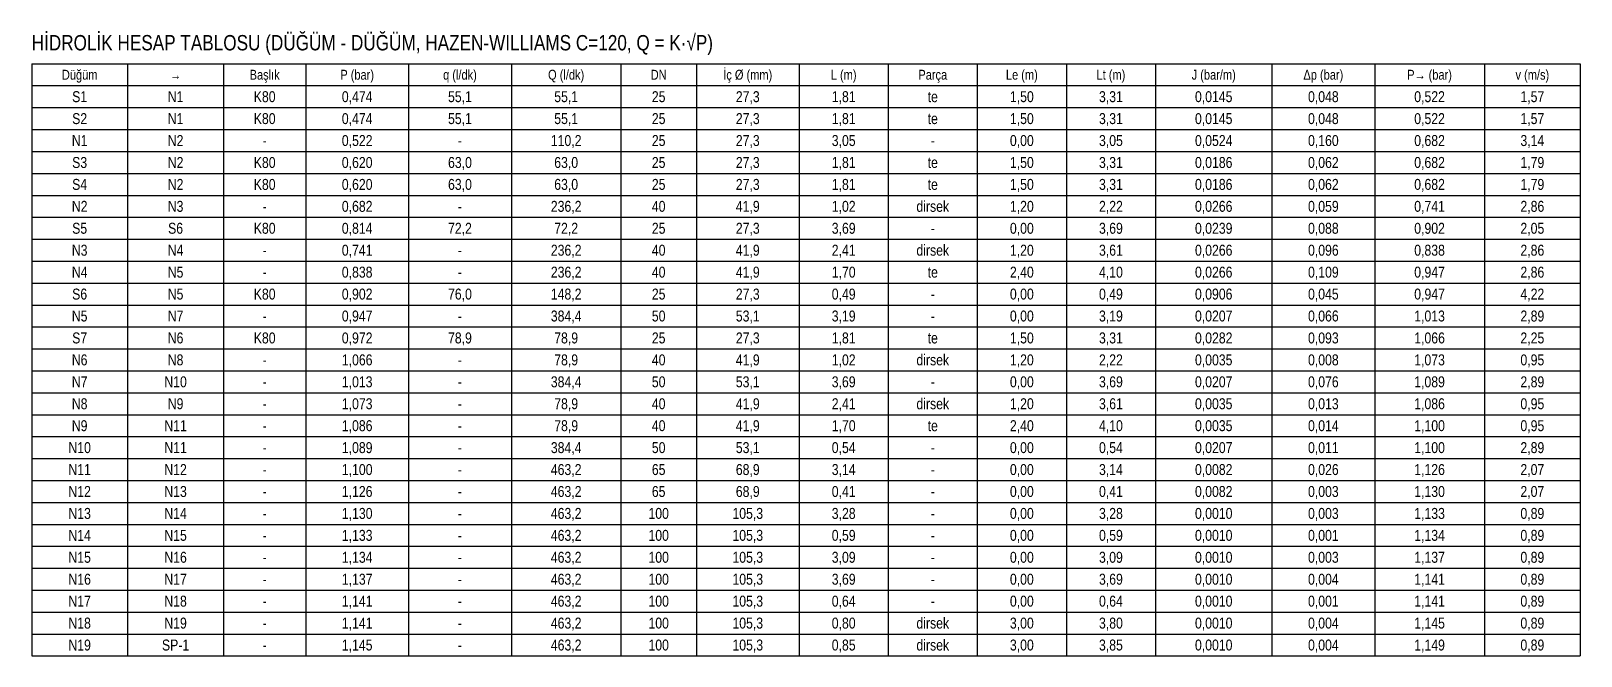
# Model space of a CAD drawing. Header units: centimetres. Extents: x -392 to 7506, y -568 to 2338.
# Drawn here: x 6374 to 7506, y 1568 to 2024 of the extents above; entities that cross this region are included whole.
import ezdxf
from ezdxf.enums import TextEntityAlignment as Align

# ---------------------------------------------------------------- set-up
doc = ezdxf.new("R2010")
doc.units = ezdxf.units.CM
doc.layers.add('ROTAS-YANGIN-TABLO', color=7, linetype='Continuous')
doc.styles.add('ROTAS', font='arial.ttf')

msp = doc.modelspace()

# ---------------------------------------------------------------- texts
at = {"layer": 'ROTAS-YANGIN-TABLO', "style": 'ROTAS', "width": 0.8}
msp.add_text('HİDROLİK HESAP TABLOSU (DÜĞÜM - DÜĞÜM, HAZEN-WILLIAMS C=120, Q = K·√P)', height=11.2, dxfattribs=at).set_placement((6375, 2006.4), align=Align.BOTTOM_LEFT)
for s, height, p in [('Düğüm', 7.2, (6410, 1992)), ('→', 7.2, (6480, 1992)), ('Başlık', 7.2, (6545, 1992)), ('P (bar)', 7.2, (6612.5, 1992)), ('q (l/dk)', 7.2, (6687.5, 1992)), ('Q (l/dk)', 7.2, (6765, 1992)), ('DN', 7.2, (6832.5, 1992)), ('İç Ø (mm)', 7.2, (6897.5, 1992)), ('L (m)', 7.2, (6967.5, 1992)), ('Parça', 7.2, (7032.5, 1992)), ('Le (m)', 7.2, (7097.5, 1992)), ('Lt (m)', 7.2, (7162.5, 1992)), ('J (bar/m)', 7.2, (7237.5, 1992)), ('Δp (bar)', 7.2, (7317.5, 1992)), ('P→ (bar)', 7.2, (7395, 1992)), ('v (m/s)', 7.2, (7470, 1992)), ('S1', 8, (6410, 1976)), ('N1', 8, (6480, 1976)), ('K80', 8, (6545, 1976)), ('0,474', 8, (6612.5, 1976)), ('55,1', 8, (6687.5, 1976)), ('55,1', 8, (6765, 1976)), ('25', 8, (6832.5, 1976)), ('27,3', 8, (6897.5, 1976)), ('1,81', 8, (6967.5, 1976)), ('te', 8, (7032.5, 1976)), ('1,50', 8, (7097.5, 1976)), ('3,31', 8, (7162.5, 1976)), ('0,0145', 8, (7237.5, 1976)), ('0,048', 8, (7317.5, 1976)), ('0,522', 8, (7395, 1976)), ('1,57', 8, (7470, 1976)), ('S2', 8, (6410, 1960)), ('N1', 8, (6480, 1960)), ('K80', 8, (6545, 1960)), ('0,474', 8, (6612.5, 1960)), ('55,1', 8, (6687.5, 1960)), ('55,1', 8, (6765, 1960)), ('25', 8, (6832.5, 1960)), ('27,3', 8, (6897.5, 1960)), ('1,81', 8, (6967.5, 1960)), ('te', 8, (7032.5, 1960)), ('1,50', 8, (7097.5, 1960)), ('3,31', 8, (7162.5, 1960)), ('0,0145', 8, (7237.5, 1960)), ('0,048', 8, (7317.5, 1960)), ('0,522', 8, (7395, 1960)), ('1,57', 8, (7470, 1960)), ('N1', 8, (6410, 1944)), ('N2', 8, (6480, 1944)), ('0,522', 8, (6612.5, 1944)), ('110,2', 8, (6765, 1944)), ('25', 8, (6832.5, 1944)), ('27,3', 8, (6897.5, 1944)), ('3,05', 8, (6967.5, 1944)), ('0,00', 8, (7097.5, 1944)), ('3,05', 8, (7162.5, 1944)), ('0,0524', 8, (7237.5, 1944)), ('0,160', 8, (7317.5, 1944)), ('0,682', 8, (7395, 1944)), ('3,14', 8, (7470, 1944)), ('-', 8, (6545, 1944)), ('-', 8, (6687.5, 1944)), ('-', 8, (7032.5, 1944)), ('S3', 8, (6410, 1928)), ('N2', 8, (6480, 1928)), ('K80', 8, (6545, 1928)), ('0,620', 8, (6612.5, 1928)), ('63,0', 8, (6687.5, 1928)), ('63,0', 8, (6765, 1928)), ('25', 8, (6832.5, 1928)), ('27,3', 8, (6897.5, 1928)), ('1,81', 8, (6967.5, 1928)), ('te', 8, (7032.5, 1928)), ('1,50', 8, (7097.5, 1928)), ('3,31', 8, (7162.5, 1928)), ('0,0186', 8, (7237.5, 1928)), ('0,062', 8, (7317.5, 1928)), ('0,682', 8, (7395, 1928)), ('1,79', 8, (7470, 1928)), ('S4', 8, (6410, 1912)), ('N2', 8, (6480, 1912)), ('K80', 8, (6545, 1912)), ('0,620', 8, (6612.5, 1912)), ('63,0', 8, (6687.5, 1912)), ('63,0', 8, (6765, 1912)), ('25', 8, (6832.5, 1912)), ('27,3', 8, (6897.5, 1912)), ('1,81', 8, (6967.5, 1912)), ('te', 8, (7032.5, 1912)), ('1,50', 8, (7097.5, 1912)), ('3,31', 8, (7162.5, 1912)), ('0,0186', 8, (7237.5, 1912)), ('0,062', 8, (7317.5, 1912)), ('0,682', 8, (7395, 1912)), ('1,79', 8, (7470, 1912)), ('N2', 8, (6410, 1896)), ('N3', 8, (6480, 1896)), ('0,682', 8, (6612.5, 1896)), ('236,2', 8, (6765, 1896)), ('40', 8, (6832.5, 1896)), ('41,9', 8, (6897.5, 1896)), ('1,02', 8, (6967.5, 1896)), ('dirsek', 8, (7032.5, 1896)), ('1,20', 8, (7097.5, 1896)), ('2,22', 8, (7162.5, 1896)), ('0,0266', 8, (7237.5, 1896)), ('0,059', 8, (7317.5, 1896)), ('0,741', 8, (7395, 1896)), ('2,86', 8, (7470, 1896)), ('-', 8, (6545, 1896)), ('-', 8, (6687.5, 1896)), ('S5', 8, (6410, 1880)), ('S6', 8, (6480, 1880)), ('K80', 8, (6545, 1880)), ('0,814', 8, (6612.5, 1880)), ('72,2', 8, (6687.5, 1880)), ('72,2', 8, (6765, 1880)), ('25', 8, (6832.5, 1880)), ('27,3', 8, (6897.5, 1880)), ('3,69', 8, (6967.5, 1880)), ('-', 8, (7032.5, 1880)), ('0,00', 8, (7097.5, 1880)), ('3,69', 8, (7162.5, 1880)), ('0,0239', 8, (7237.5, 1880)), ('0,088', 8, (7317.5, 1880)), ('0,902', 8, (7395, 1880)), ('2,05', 8, (7470, 1880)), ('N3', 8, (6410, 1864)), ('N4', 8, (6480, 1864)), ('0,741', 8, (6612.5, 1864)), ('236,2', 8, (6765, 1864)), ('40', 8, (6832.5, 1864)), ('41,9', 8, (6897.5, 1864)), ('2,41', 8, (6967.5, 1864)), ('dirsek', 8, (7032.5, 1864)), ('1,20', 8, (7097.5, 1864)), ('3,61', 8, (7162.5, 1864)), ('0,0266', 8, (7237.5, 1864)), ('0,096', 8, (7317.5, 1864)), ('0,838', 8, (7395, 1864)), ('2,86', 8, (7470, 1864)), ('-', 8, (6545, 1864)), ('-', 8, (6687.5, 1864)), ('N4', 8, (6410, 1848)), ('N5', 8, (6480, 1848)), ('-', 8, (6545, 1848)), ('0,838', 8, (6612.5, 1848)), ('-', 8, (6687.5, 1848)), ('236,2', 8, (6765, 1848)), ('40', 8, (6832.5, 1848)), ('41,9', 8, (6897.5, 1848)), ('1,70', 8, (6967.5, 1848)), ('te', 8, (7032.5, 1848)), ('2,40', 8, (7097.5, 1848)), ('4,10', 8, (7162.5, 1848)), ('0,0266', 8, (7237.5, 1848)), ('0,109', 8, (7317.5, 1848)), ('0,947', 8, (7395, 1848)), ('2,86', 8, (7470, 1848)), ('S6', 8, (6410, 1832)), ('N5', 8, (6480, 1832)), ('K80', 8, (6545, 1832)), ('0,902', 8, (6612.5, 1832)), ('76,0', 8, (6687.5, 1832)), ('148,2', 8, (6765, 1832)), ('25', 8, (6832.5, 1832)), ('27,3', 8, (6897.5, 1832)), ('0,49', 8, (6967.5, 1832)), ('0,00', 8, (7097.5, 1832)), ('0,49', 8, (7162.5, 1832)), ('0,0906', 8, (7237.5, 1832)), ('0,045', 8, (7317.5, 1832)), ('0,947', 8, (7395, 1832)), ('4,22', 8, (7470, 1832)), ('-', 8, (7032.5, 1832)), ('N5', 8, (6410, 1816)), ('N7', 8, (6480, 1816)), ('-', 8, (6545, 1816)), ('0,947', 8, (6612.5, 1816)), ('-', 8, (6687.5, 1816)), ('384,4', 8, (6765, 1816)), ('50', 8, (6832.5, 1816)), ('53,1', 8, (6897.5, 1816)), ('3,19', 8, (6967.5, 1816)), ('-', 8, (7032.5, 1816)), ('0,00', 8, (7097.5, 1816)), ('3,19', 8, (7162.5, 1816)), ('0,0207', 8, (7237.5, 1816)), ('0,066', 8, (7317.5, 1816)), ('1,013', 8, (7395, 1816)), ('2,89', 8, (7470, 1816)), ('S7', 8, (6410, 1800)), ('N6', 8, (6480, 1800)), ('K80', 8, (6545, 1800)), ('0,972', 8, (6612.5, 1800)), ('78,9', 8, (6687.5, 1800)), ('78,9', 8, (6765, 1800)), ('25', 8, (6832.5, 1800)), ('27,3', 8, (6897.5, 1800)), ('1,81', 8, (6967.5, 1800)), ('te', 8, (7032.5, 1800)), ('1,50', 8, (7097.5, 1800)), ('3,31', 8, (7162.5, 1800)), ('0,0282', 8, (7237.5, 1800)), ('0,093', 8, (7317.5, 1800)), ('1,066', 8, (7395, 1800)), ('2,25', 8, (7470, 1800)), ('N6', 8, (6410, 1784)), ('N8', 8, (6480, 1784)), ('1,066', 8, (6612.5, 1784)), ('78,9', 8, (6765, 1784)), ('40', 8, (6832.5, 1784)), ('41,9', 8, (6897.5, 1784)), ('1,02', 8, (6967.5, 1784)), ('dirsek', 8, (7032.5, 1784)), ('1,20', 8, (7097.5, 1784)), ('2,22', 8, (7162.5, 1784)), ('0,0035', 8, (7237.5, 1784)), ('0,008', 8, (7317.5, 1784)), ('1,073', 8, (7395, 1784)), ('0,95', 8, (7470, 1784)), ('-', 8, (6545, 1784)), ('-', 8, (6687.5, 1784)), ('N7', 8, (6410, 1768)), ('N10', 8, (6480, 1768)), ('-', 8, (6545, 1768)), ('1,013', 8, (6612.5, 1768)), ('-', 8, (6687.5, 1768)), ('384,4', 8, (6765, 1768)), ('50', 8, (6832.5, 1768)), ('53,1', 8, (6897.5, 1768)), ('3,69', 8, (6967.5, 1768)), ('-', 8, (7032.5, 1768)), ('0,00', 8, (7097.5, 1768)), ('3,69', 8, (7162.5, 1768)), ('0,0207', 8, (7237.5, 1768)), ('0,076', 8, (7317.5, 1768)), ('1,089', 8, (7395, 1768)), ('2,89', 8, (7470, 1768)), ('N8', 8, (6410, 1752)), ('N9', 8, (6480, 1752)), ('1,073', 8, (6612.5, 1752)), ('78,9', 8, (6765, 1752)), ('40', 8, (6832.5, 1752)), ('41,9', 8, (6897.5, 1752)), ('2,41', 8, (6967.5, 1752)), ('dirsek', 8, (7032.5, 1752)), ('1,20', 8, (7097.5, 1752)), ('3,61', 8, (7162.5, 1752)), ('0,0035', 8, (7237.5, 1752)), ('0,013', 8, (7317.5, 1752)), ('1,086', 8, (7395, 1752)), ('0,95', 8, (7470, 1752)), ('-', 8, (6545, 1752)), ('-', 8, (6687.5, 1752)), ('N9', 8, (6410, 1736)), ('N11', 8, (6480, 1736)), ('-', 8, (6545, 1736)), ('1,086', 8, (6612.5, 1736)), ('-', 8, (6687.5, 1736)), ('78,9', 8, (6765, 1736)), ('40', 8, (6832.5, 1736)), ('41,9', 8, (6897.5, 1736)), ('1,70', 8, (6967.5, 1736)), ('te', 8, (7032.5, 1736)), ('2,40', 8, (7097.5, 1736)), ('4,10', 8, (7162.5, 1736)), ('0,0035', 8, (7237.5, 1736)), ('0,014', 8, (7317.5, 1736)), ('1,100', 8, (7395, 1736)), ('0,95', 8, (7470, 1736)), ('N10', 8, (6410, 1720)), ('N11', 8, (6480, 1720)), ('-', 8, (6545, 1720)), ('1,089', 8, (6612.5, 1720)), ('-', 8, (6687.5, 1720)), ('384,4', 8, (6765, 1720)), ('50', 8, (6832.5, 1720)), ('53,1', 8, (6897.5, 1720)), ('0,54', 8, (6967.5, 1720)), ('-', 8, (7032.5, 1720)), ('0,00', 8, (7097.5, 1720)), ('0,54', 8, (7162.5, 1720)), ('0,0207', 8, (7237.5, 1720)), ('0,011', 8, (7317.5, 1720)), ('1,100', 8, (7395, 1720)), ('2,89', 8, (7470, 1720)), ('N11', 8, (6410, 1704)), ('N12', 8, (6480, 1704)), ('1,100', 8, (6612.5, 1704)), ('463,2', 8, (6765, 1704)), ('65', 8, (6832.5, 1704)), ('68,9', 8, (6897.5, 1704)), ('3,14', 8, (6967.5, 1704)), ('0,00', 8, (7097.5, 1704)), ('3,14', 8, (7162.5, 1704)), ('0,0082', 8, (7237.5, 1704)), ('0,026', 8, (7317.5, 1704)), ('1,126', 8, (7395, 1704)), ('2,07', 8, (7470, 1704)), ('-', 8, (6545, 1704)), ('-', 8, (6687.5, 1704)), ('-', 8, (7032.5, 1704)), ('N12', 8, (6410, 1688)), ('N13', 8, (6480, 1688)), ('-', 8, (6545, 1688)), ('1,126', 8, (6612.5, 1688)), ('-', 8, (6687.5, 1688)), ('463,2', 8, (6765, 1688)), ('65', 8, (6832.5, 1688)), ('68,9', 8, (6897.5, 1688)), ('0,41', 8, (6967.5, 1688)), ('-', 8, (7032.5, 1688)), ('0,00', 8, (7097.5, 1688)), ('0,41', 8, (7162.5, 1688)), ('0,0082', 8, (7237.5, 1688)), ('0,003', 8, (7317.5, 1688)), ('1,130', 8, (7395, 1688)), ('2,07', 8, (7470, 1688)), ('N13', 8, (6410, 1672)), ('N14', 8, (6480, 1672)), ('1,130', 8, (6612.5, 1672)), ('463,2', 8, (6765, 1672)), ('100', 8, (6832.5, 1672)), ('105,3', 8, (6897.5, 1672)), ('3,28', 8, (6967.5, 1672)), ('0,00', 8, (7097.5, 1672)), ('3,28', 8, (7162.5, 1672)), ('0,0010', 8, (7237.5, 1672)), ('0,003', 8, (7317.5, 1672)), ('1,133', 8, (7395, 1672)), ('0,89', 8, (7470, 1672)), ('-', 8, (6545, 1672)), ('-', 8, (6687.5, 1672)), ('-', 8, (7032.5, 1672)), ('N14', 8, (6410, 1656)), ('N15', 8, (6480, 1656)), ('-', 8, (6545, 1656)), ('1,133', 8, (6612.5, 1656)), ('-', 8, (6687.5, 1656)), ('463,2', 8, (6765, 1656)), ('100', 8, (6832.5, 1656)), ('105,3', 8, (6897.5, 1656)), ('0,59', 8, (6967.5, 1656)), ('-', 8, (7032.5, 1656)), ('0,00', 8, (7097.5, 1656)), ('0,59', 8, (7162.5, 1656)), ('0,0010', 8, (7237.5, 1656)), ('0,001', 8, (7317.5, 1656)), ('1,134', 8, (7395, 1656)), ('0,89', 8, (7470, 1656)), ('N15', 8, (6410, 1640)), ('N16', 8, (6480, 1640)), ('1,134', 8, (6612.5, 1640)), ('463,2', 8, (6765, 1640)), ('100', 8, (6832.5, 1640)), ('105,3', 8, (6897.5, 1640)), ('3,09', 8, (6967.5, 1640)), ('0,00', 8, (7097.5, 1640)), ('3,09', 8, (7162.5, 1640)), ('0,0010', 8, (7237.5, 1640)), ('0,003', 8, (7317.5, 1640)), ('1,137', 8, (7395, 1640)), ('0,89', 8, (7470, 1640)), ('-', 8, (6545, 1640)), ('-', 8, (6687.5, 1640)), ('-', 8, (7032.5, 1640)), ('N16', 8, (6410, 1624)), ('N17', 8, (6480, 1624)), ('-', 8, (6545, 1624)), ('1,137', 8, (6612.5, 1624)), ('-', 8, (6687.5, 1624)), ('463,2', 8, (6765, 1624)), ('100', 8, (6832.5, 1624)), ('105,3', 8, (6897.5, 1624)), ('3,69', 8, (6967.5, 1624)), ('-', 8, (7032.5, 1624)), ('0,00', 8, (7097.5, 1624)), ('3,69', 8, (7162.5, 1624)), ('0,0010', 8, (7237.5, 1624)), ('0,004', 8, (7317.5, 1624)), ('1,141', 8, (7395, 1624)), ('0,89', 8, (7470, 1624)), ('N17', 8, (6410, 1608)), ('N18', 8, (6480, 1608)), ('-', 8, (6545, 1608)), ('1,141', 8, (6612.5, 1608)), ('-', 8, (6687.5, 1608)), ('463,2', 8, (6765, 1608)), ('100', 8, (6832.5, 1608)), ('105,3', 8, (6897.5, 1608)), ('0,64', 8, (6967.5, 1608)), ('-', 8, (7032.5, 1608)), ('0,00', 8, (7097.5, 1608)), ('0,64', 8, (7162.5, 1608)), ('0,0010', 8, (7237.5, 1608)), ('0,001', 8, (7317.5, 1608)), ('1,141', 8, (7395, 1608)), ('0,89', 8, (7470, 1608)), ('N18', 8, (6410, 1592)), ('N19', 8, (6480, 1592)), ('1,141', 8, (6612.5, 1592)), ('463,2', 8, (6765, 1592)), ('100', 8, (6832.5, 1592)), ('105,3', 8, (6897.5, 1592)), ('0,80', 8, (6967.5, 1592)), ('dirsek', 8, (7032.5, 1592)), ('3,00', 8, (7097.5, 1592)), ('3,80', 8, (7162.5, 1592)), ('0,0010', 8, (7237.5, 1592)), ('0,004', 8, (7317.5, 1592)), ('1,145', 8, (7395, 1592)), ('0,89', 8, (7470, 1592)), ('-', 8, (6545, 1592)), ('-', 8, (6687.5, 1592)), ('N19', 8, (6410, 1576)), ('SP-1', 8, (6480, 1576)), ('-', 8, (6545, 1576)), ('1,145', 8, (6612.5, 1576)), ('-', 8, (6687.5, 1576)), ('463,2', 8, (6765, 1576)), ('100', 8, (6832.5, 1576)), ('105,3', 8, (6897.5, 1576)), ('0,85', 8, (6967.5, 1576)), ('dirsek', 8, (7032.5, 1576)), ('3,00', 8, (7097.5, 1576)), ('3,85', 8, (7162.5, 1576)), ('0,0010', 8, (7237.5, 1576)), ('0,004', 8, (7317.5, 1576)), ('1,149', 8, (7395, 1576)), ('0,89', 8, (7470, 1576))]:
    msp.add_text(s, height=height, dxfattribs=at).set_placement(p, align=Align.MIDDLE_CENTER)

# ---------------------------------------------------------------- linework, layer by layer
at = {"layer": 'ROTAS-YANGIN-TABLO'}
for p, q in [((6375, 2000), (6375, 1568)), ((6445, 2000), (6445, 1568)), ((6515, 2000), (6515, 1568)), ((6575, 2000), (6575, 1568)), ((6650, 2000), (6650, 1568)), ((6725, 2000), (6725, 1568)), ((6805, 2000), (6805, 1568)), ((6860, 2000), (6860, 1568)), ((6935, 2000), (6935, 1568)), ((7000, 2000), (7000, 1568)), ((7065, 2000), (7065, 1568)), ((7130, 2000), (7130, 1568)), ((7195, 2000), (7195, 1568)), ((7280, 2000), (7280, 1568)), ((7355, 2000), (7355, 1568)), ((7435, 2000), (7435, 1568)), ((7505, 2000), (7505, 1568))]:
    msp.add_line(p, q, dxfattribs=at)
for points in [[(6375, 2000), (7505, 2000)], [(6375, 1968), (7505, 1968)], [(6375, 1952), (7505, 1952)], [(6375, 1936), (7505, 1936)], [(6375, 1920), (7505, 1920)], [(6375, 1904), (7505, 1904)], [(6375, 1888), (7505, 1888)], [(6375, 1872), (7505, 1872)], [(6375, 1856), (7505, 1856)], [(6375, 1840), (7505, 1840)], [(6375, 1824), (7505, 1824)], [(6375, 1808), (7505, 1808)], [(6375, 1792), (7505, 1792)], [(6375, 1776), (7505, 1776)], [(6375, 1760), (7505, 1760)], [(6375, 1744), (7505, 1744)], [(6375, 1728), (7505, 1728)], [(6375, 1712), (7505, 1712)], [(6375, 1696), (7505, 1696)], [(6375, 1680), (7505, 1680)], [(6375, 1664), (7505, 1664)], [(6375, 1648), (7505, 1648)], [(6375, 1632), (7505, 1632)], [(6375, 1616), (7505, 1616)], [(6375, 1600), (7505, 1600)], [(6375, 1584), (7505, 1584)], [(6375, 1568), (7505, 1568)]]:
    msp.add_lwpolyline(points, dxfattribs=at)
at = {"layer": 'ROTAS-YANGIN-TABLO', "const_width": 1}
msp.add_lwpolyline([(6375, 1984), (7505, 1984)], dxfattribs=at)

msp.set_redraw_order([(e.dxf.handle, doc.entitydb.next_handle()) for e in msp.query("TEXT MTEXT ATTDEF DIMENSION ARC_DIMENSION")])  # texts and dimensions are drawn at this point

doc.saveas('drawing.dxf')
